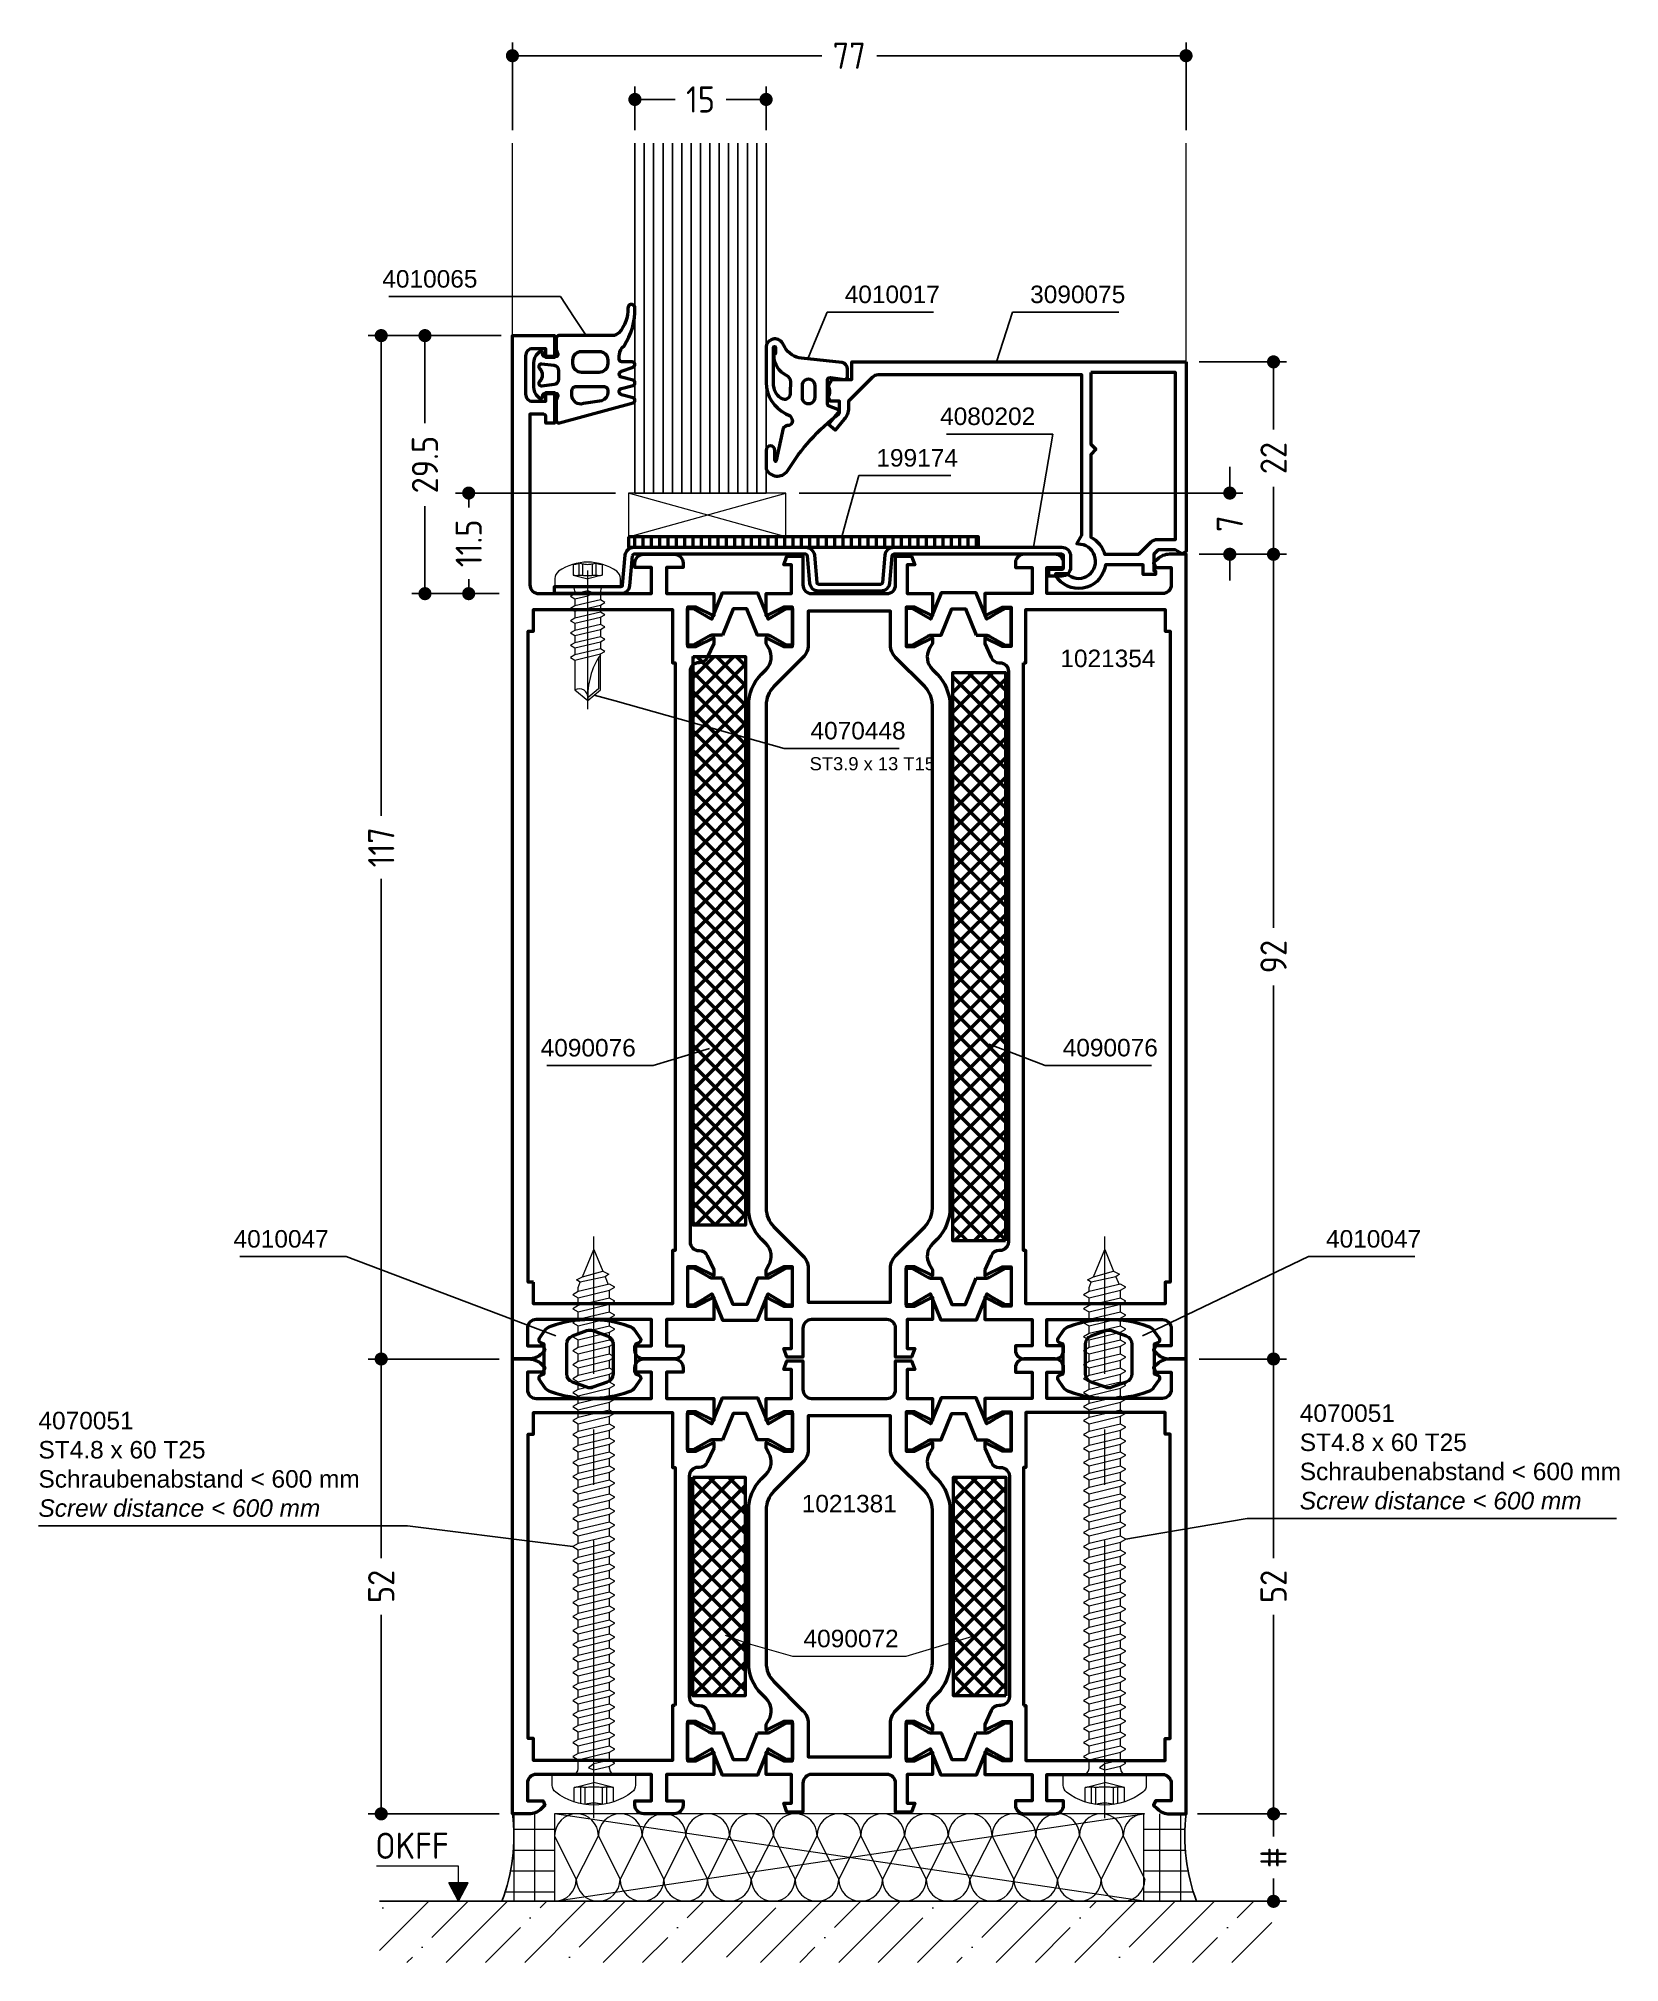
# Model space of a CAD drawing. Header units: millimetres. Extents: x 15 to 195, y 32 to 252.
import ezdxf

# ---------------------------------------------------------------- set-up
doc = ezdxf.new("R2010")
doc.units = ezdxf.units.MM
doc.linetypes.add('CENTER', pattern=[50.8, 31.75, -6.35, 6.35, -6.35])
doc.linetypes.add('HIDDEN', pattern=[9.525, 6.35, -3.175])
for name, color, linetype, lineweight in [('AM_5', 3, 'Continuous', 25), ('AM_C', 50, 'Continuous', 50), ('AM_S', 80, 'Continuous', 50), ('Cent3', 70, 'CENTER', 18), ('CHide4', 10, 'HIDDEN', 13), ('Cont2', 2, 'Continuous', 25), ('Cont3', 70, 'Continuous', 18), ('Cont4', 10, 'Continuous', 13)]:
    doc.layers.add(name, color=color, linetype=linetype, lineweight=lineweight)
doc.layers.add('WBC-GER-ENG', color=7, linetype='Continuous')
doc.styles.add('HBS_DIMTEXTSTYLE', font='isocp.shx')
doc.styles.add('SWISSL', font='swissl.ttf')
doc.dimstyles.new('Konstruktionsschnitt 1-1$0', dxfattribs={"dimscale": 0, "dimtxt": 3, "dimasz": 1.5, "dimexe": 1.5, "dimexo": 1.5, "dimgap": 1.5, "dimtad": 0, "dimdsep": 46, "dimtxsty": 'HBS_DIMTEXTSTYLE', "dimblk": 'PUNKT', "dimcen": 0, "dimclrd": 3, "dimclre": 3, "dimclrt": 2, "dimadec": 1, "dimazin": 2, "dimtfac": 0.7, "dimtofl": 0, "dimtmove": 0, "dimatfit": 3, "dimfxl": 0, "dimtolj": 1, "dimtzin": 0, "dimarcsym": 0})

msp = doc.modelspace()

# ---------------------------------------------------------------- texts
at = {"layer": 'AM_5', "color": 2}
for s, insert, char_height, attachment_point, style in [('1021354', (142.365, 182.492), 2, 3, 'SWISSL'), ('1021381', (107.364, 84.846), 2, 5, 'SWISSL'), ('4090072', (102.135, 68.406), 2, 7, 'SWISSL'), ('OKFF', (57.388, 45.739), 3, 5, 'HBS_DIMTEXTSTYLE')]:
    msp.add_mtext(s, dxfattribs=dict(at, insert=insert, char_height=char_height, attachment_point=attachment_point, style=style))

# ---------------------------------------------------------------- blocks, each defined once
blk = doc.blocks.new('ws4070448')
at = {"layer": 'Cent3', "ltscale": 0.5}
blk.add_lwpolyline([(0, -14.02), (0, 3.79)], dxfattribs=at)
at = {"layer": 'CHide4', "ltscale": 0.3}
for p, q in [((-0.97, 1.33), (-0.97, 2.72)), ((-0.56, 1.33), (-0.56, 2.61)), ((0.56, 1.33), (0.56, 2.61)), ((0.97, 1.33), (0.97, 2.72))]:
    blk.add_line(p, q, dxfattribs=at)
for points in [[(-1.65, 2.56), (-1.65, 1.33)], [(1.65, 2.56), (1.65, 1.33)], [(-1.65, 1.33), (0, 0.89)], [(1.65, 1.33), (0, 0.89)]]:
    blk.add_lwpolyline(points, dxfattribs=at)
for centre, radius, start, end in [((-1.59, 3.84), 1.28, 267.2848, 298.8872), ((0, 5.49), 2.94, 250.6988, 289.3012), ((1.59, 3.84), 1.28, 241.1128, 272.7152), ((-1.31, 2.49), 1.21, 253.6643, 286.3357), ((0, 11.41), 10.13, 264.4948, 275.5052), ((1.31, 2.49), 1.21, 253.6643, 286.3357)]:
    blk.add_arc(centre, radius, start, end, dxfattribs=at)
at = {"layer": 'Cont4'}
blk.add_lwpolyline([(3.32, 1.75, 0.314856), (-3.32, 1.75, 0.244912), (-3.75, 0.93), (-3.75, 0), (3.75, 0), (3.75, 0.93, 0.244912), (3.32, 1.75, 0.138291)], format="xyb", dxfattribs=at)
for points in [[(-1.95, -1.1), (-1.45, -1.39), (0, -1.04), (0.5, -0.67), (0, -0.47), (-1.45, -0.81)], [(-1.95, -2.5), (-1.45, -2.79), (1.45, -2.1), (1.95, -1.81), (1.45, -1.52), (-1.45, -2.21)], [(-1.95, -3.9), (-1.45, -4.19), (1.45, -3.5), (1.95, -3.21), (1.45, -2.92), (-1.45, -3.61)], [(-1.95, -5.3), (-1.45, -5.59), (1.45, -4.9), (1.95, -4.61), (1.45, -4.32), (-1.45, -5.01)], [(-1.95, -6.7), (-1.45, -6.99), (1.45, -6.3), (1.95, -6.01), (1.45, -5.72), (-1.45, -6.41)], [(-1.45, -8.39), (1.45, -7.7), (1.95, -7.41), (1.45, -7.12), (-1.45, -7.81), (-1.95, -8.1)]]:
    blk.add_lwpolyline(points, close=True, dxfattribs=at)
for points in [[(-1.45, -0.5), (-1.45, -0.81)], [(-1.45, -1.39), (-1.45, -2.21)], [(-1.45, -1.39), (-1.45, -2.21)], [(1.45, -0.5), (1.45, -1.52)], [(1.45, -2.1), (1.45, -2.92)], [(-1.45, -2.79), (-1.45, -3.61)], [(-1.45, -4.19), (-1.45, -5.01)], [(1.45, -3.5), (1.45, -4.32)], [(-1.45, -5.59), (-1.45, -6.41)], [(1.45, -4.9), (1.45, -5.72)], [(1.45, -6.3), (1.45, -7.12)], [(-1.45, -6.99), (-1.45, -7.81)], [(-1.45, -8.38), (-1.45, -11.81), (0, -13), (1.45, -11.79), (1.45, -7.7)], [(1.24, -8.17), (1.24, -11.7), (0.03, -12.71)]]:
    blk.add_lwpolyline(points, dxfattribs=at)
for centre, radius, start, end in [((-1.95, -0.5), 0.5, 0, 90), ((1.95, -0.5), 0.5, 90, 180), ((8.74, -12.6), 8.74, 146.5114, 182.6031), ((-0.95, -12.64), 0.965, 350.682, 121.1143)]:
    blk.add_arc(centre, radius, start, end, dxfattribs=at)
blk = doc.blocks.new('PUNKT')
at = {"color": 0, "linetype": 'Continuous'}
blk.add_line((-0.5, 0), (-1, 0), dxfattribs=at)
at = {"color": 0, "linetype": 'Continuous', "const_width": 0.5}
blk.add_lwpolyline([(-0.25, 0, 1), (0.25, 0, 1)], format="xyb", close=True, dxfattribs=at)
blk = doc.blocks.new('*D6')
at = {"layer": 'AM_5', "color": 3, "lineweight": -2, "transparency": 16777216}
for p, q in [((67.56, 218.39), (52.36, 218.39)), ((53.86, 216.89), (53.86, 163.49)), ((53.86, 102.89), (53.86, 156.29)), ((67.36, 101.39), (52.36, 101.39))]:
    blk.add_line(p, q, dxfattribs=at)
at = {"layer": 'AM_5', "color": 3, "lineweight": -2, "transparency": 16777216, "xscale": 1.5, "yscale": 1.5, "zscale": 1.5}
for p, rotation in [((53.86, 218.39), 90), ((53.86, 101.39), 270)]:
    blk.add_blockref('PUNKT', p, dxfattribs=dict(at, rotation=rotation))
at = {"layer": 'AM_5', "color": 2, "transparency": 16777216, "insert": (53.86, 159.89), "char_height": 3, "attachment_point": 5, "rotation": 90, "style": 'HBS_DIMTEXTSTYLE'}
blk.add_mtext('\\A1;117', dxfattribs=at)
blk = doc.blocks.new('*D7')
at = {"layer": 'AM_5', "color": 3, "lineweight": -2, "transparency": 16777216}
for p, q in [((147.36, 193.39), (157.36, 193.39)), ((155.86, 191.89), (155.86, 150.69)), ((155.86, 102.89), (155.86, 144.09)), ((147.36, 101.39), (157.36, 101.39))]:
    blk.add_line(p, q, dxfattribs=at)
at = {"layer": 'AM_5', "color": 3, "lineweight": -2, "transparency": 16777216, "xscale": 1.5, "yscale": 1.5, "zscale": 1.5}
for p, rotation in [((155.86, 193.39), 90), ((155.86, 101.39), 270)]:
    blk.add_blockref('PUNKT', p, dxfattribs=dict(at, rotation=rotation))
at = {"layer": 'AM_5', "color": 2, "transparency": 16777216, "insert": (155.86, 147.39), "char_height": 3, "attachment_point": 5, "rotation": 90, "style": 'HBS_DIMTEXTSTYLE'}
blk.add_mtext('\\A1;92', dxfattribs=at)
blk = doc.blocks.new('*S29')
at = {"layer": 'AM_5', "color": 3}
for p, q in [((118.49, 207.14), (130.62, 207.14)), ((130.62, 207.14), (128.85, 196.66))]:
    blk.add_line(p, q, dxfattribs=at)
at = {"layer": 'AM_5', "color": 3, "linetype": 'Continuous'}
blk.add_line((128.85, 196.66), (128.43, 194.19), dxfattribs=at)
at = {"layer": 'AM_5', "color": 2, "insert": (128.62, 208.14), "char_height": 2, "attachment_point": 9, "style": 'SWISSL'}
blk.add_mtext('4080202', dxfattribs=at)
blk = doc.blocks.new('*U5', base_point=(88.14, 149.04))
for p, q in [((89.21, 149.04), (89.21, 109.04)), ((90.28, 149.04), (90.28, 109.04)), ((91.35, 149.04), (91.35, 109.04)), ((92.42, 149.04), (92.42, 109.04)), ((93.5, 149.04), (93.5, 109.04)), ((94.57, 149.04), (94.57, 109.04)), ((95.64, 149.04), (95.64, 109.04)), ((96.71, 149.04), (96.71, 109.04)), ((97.78, 149.04), (97.78, 109.04)), ((98.85, 149.04), (98.85, 109.04)), ((99.92, 149.04), (99.92, 109.04)), ((101, 149.04), (101, 109.04)), ((102.07, 149.04), (102.07, 109.04))]:
    blk.add_line(p, q)
blk.add_lwpolyline([(88.14, 109.04), (88.14, 149.04), (103.14, 149.04), (103.14, 109.04)])
blk = doc.blocks.new('*D8')
at = {"layer": 'AM_5', "color": 3, "lineweight": -2, "transparency": 16777216}
for p, q in [((82.86, 241.89), (82.86, 246.89)), ((97.86, 241.89), (97.86, 246.89)), ((84.36, 245.39), (87.45, 245.39)), ((96.36, 245.39), (93.28, 245.39))]:
    blk.add_line(p, q, dxfattribs=at)
at = {"layer": 'AM_5', "color": 3, "lineweight": -2, "transparency": 16777216, "xscale": 1.5, "yscale": 1.5, "zscale": 1.5, "rotation": 180}
blk.add_blockref('PUNKT', (82.86, 245.39), dxfattribs=at)
at = {"layer": 'AM_5', "color": 3, "lineweight": -2, "transparency": 16777216, "xscale": 1.5, "yscale": 1.5, "zscale": 1.5}
blk.add_blockref('PUNKT', (97.86, 245.39), dxfattribs=at)
at = {"layer": 'AM_5', "color": 2, "transparency": 16777216, "insert": (90.36, 245.39), "char_height": 3, "attachment_point": 5, "style": 'HBS_DIMTEXTSTYLE'}
blk.add_mtext('\\A1;15', dxfattribs=at)
blk = doc.blocks.new('*D9')
at = {"layer": 'AM_5', "color": 3, "lineweight": -2, "transparency": 16777216}
for p, q in [((68.86, 241.89), (68.86, 251.89)), ((145.86, 241.89), (145.86, 251.89)), ((70.36, 250.39), (104.21, 250.39)), ((144.36, 250.39), (110.51, 250.39))]:
    blk.add_line(p, q, dxfattribs=at)
at = {"layer": 'AM_5', "color": 3, "lineweight": -2, "transparency": 16777216, "xscale": 1.5, "yscale": 1.5, "zscale": 1.5, "rotation": 180}
blk.add_blockref('PUNKT', (68.86, 250.39), dxfattribs=at)
at = {"layer": 'AM_5', "color": 3, "lineweight": -2, "transparency": 16777216, "xscale": 1.5, "yscale": 1.5, "zscale": 1.5}
blk.add_blockref('PUNKT', (145.86, 250.39), dxfattribs=at)
at = {"layer": 'AM_5', "color": 2, "transparency": 16777216, "insert": (107.36, 250.39), "char_height": 3, "attachment_point": 5, "style": 'HBS_DIMTEXTSTYLE'}
blk.add_mtext('\\A1;77', dxfattribs=at)
blk = doc.blocks.new('*D10')
at = {"layer": 'AM_5', "color": 3, "lineweight": -2, "transparency": 16777216}
for p, q in [((150.86, 201.89), (150.86, 203.39)), ((101.63, 200.39), (152.36, 200.39)), ((147.36, 193.39), (152.36, 193.39)), ((150.86, 191.89), (150.86, 190.39))]:
    blk.add_line(p, q, dxfattribs=at)
at = {"layer": 'AM_5', "color": 3, "lineweight": -2, "transparency": 16777216, "xscale": 1.5, "yscale": 1.5, "zscale": 1.5}
for p, rotation in [((150.86, 200.39), 270), ((150.86, 193.39), 90)]:
    blk.add_blockref('PUNKT', p, dxfattribs=dict(at, rotation=rotation))
at = {"layer": 'AM_5', "color": 2, "transparency": 16777216, "insert": (150.86, 196.89), "char_height": 3, "attachment_point": 5, "rotation": 90, "style": 'HBS_DIMTEXTSTYLE'}
blk.add_mtext('\\A1;7', dxfattribs=at)
blk = doc.blocks.new('*D11')
at = {"layer": 'AM_5', "color": 3, "lineweight": -2, "transparency": 16777216}
for p, q in [((147.36, 215.39), (157.36, 215.39)), ((155.86, 213.89), (155.86, 207.67)), ((155.86, 194.89), (155.86, 201.11)), ((147.36, 193.39), (157.36, 193.39))]:
    blk.add_line(p, q, dxfattribs=at)
at = {"layer": 'AM_5', "color": 3, "lineweight": -2, "transparency": 16777216, "xscale": 1.5, "yscale": 1.5, "zscale": 1.5}
for p, rotation in [((155.86, 215.39), 90), ((155.86, 193.39), 270)]:
    blk.add_blockref('PUNKT', p, dxfattribs=dict(at, rotation=rotation))
at = {"layer": 'AM_5', "color": 2, "transparency": 16777216, "insert": (155.86, 204.39), "char_height": 3, "attachment_point": 5, "rotation": 90, "style": 'HBS_DIMTEXTSTYLE'}
blk.add_mtext('\\A1;22', dxfattribs=at)
blk = doc.blocks.new('*S30')
at = {"layer": 'AM_5', "color": 3}
for p, q in [((108.46, 202.39), (107.18, 197.8)), ((118.98, 202.39), (108.46, 202.39))]:
    blk.add_line(p, q, dxfattribs=at)
at = {"layer": 'AM_5', "color": 3, "linetype": 'Continuous'}
blk.add_line((107.18, 197.8), (106.51, 195.39), dxfattribs=at)
at = {"layer": 'AM_5', "color": 2, "insert": (110.46, 203.39), "char_height": 2, "attachment_point": 7, "style": 'SWISSL'}
blk.add_mtext('199174', dxfattribs=at)
blk = doc.blocks.new('*S31')
at = {"layer": 'AM_5', "color": 3}
for p, q in [((104.84, 221.08), (103.59, 218.05)), ((116.99, 221.08), (104.84, 221.08))]:
    blk.add_line(p, q, dxfattribs=at)
at = {"layer": 'AM_5', "color": 3, "linetype": 'Continuous'}
blk.add_line((103.59, 218.05), (102.64, 215.74), dxfattribs=at)
at = {"layer": 'AM_5', "color": 2, "insert": (106.84, 222.08), "char_height": 2, "attachment_point": 7, "style": 'SWISSL'}
blk.add_mtext('4010017', dxfattribs=at)
blk = doc.blocks.new('*S32')
at = {"layer": 'AM_5', "color": 3}
for p, q in [((126.04, 221.08), (124.96, 217.77)), ((138.17, 221.08), (126.04, 221.08))]:
    blk.add_line(p, q, dxfattribs=at)
at = {"layer": 'AM_5', "color": 3, "linetype": 'Continuous'}
blk.add_line((124.96, 217.77), (124.18, 215.39), dxfattribs=at)
at = {"layer": 'AM_5', "color": 2, "insert": (128.04, 222.08), "char_height": 2, "attachment_point": 7, "style": 'SWISSL'}
blk.add_mtext('3090075', dxfattribs=at)
blk = doc.blocks.new('*S33')
at = {"layer": 'AM_5', "color": 3}
for p, q in [((54.73, 222.85), (74.36, 222.85)), ((74.36, 222.85), (75.91, 220.48))]:
    blk.add_line(p, q, dxfattribs=at)
at = {"layer": 'AM_5', "color": 3, "linetype": 'Continuous'}
blk.add_line((75.91, 220.48), (77.28, 218.39), dxfattribs=at)
at = {"layer": 'AM_5', "color": 2, "insert": (64.86, 223.85), "char_height": 2, "attachment_point": 9, "style": 'SWISSL'}
blk.add_mtext('4010065', dxfattribs=at)
blk = doc.blocks.new('*S34')
at = {"layer": 'AM_5', "color": 3, "linetype": 'Continuous'}
blk.add_line((80.59, 176.62), (78.19, 177.3), dxfattribs=at)
at = {"layer": 'AM_5', "color": 3}
for p, q in [((99.93, 171.2), (80.59, 176.62)), ((113.08, 171.2), (99.93, 171.2))]:
    blk.add_line(p, q, dxfattribs=at)
at = {"layer": 'AM_5', "color": 2, "insert": (102.93, 172.2), "char_height": 2, "attachment_point": 7, "style": 'SWISSL'}
blk.add_mtext('4070448', dxfattribs=at)
blk = doc.blocks.new('*D12')
at = {"layer": 'AM_5', "color": 3, "lineweight": -2, "transparency": 16777216}
for p, q in [((80.63, 200.39), (62.36, 200.39)), ((63.86, 198.89), (63.86, 198.75)), ((63.86, 190.39), (63.86, 190.53)), ((67.36, 188.89), (62.36, 188.89))]:
    blk.add_line(p, q, dxfattribs=at)
at = {"layer": 'AM_5', "color": 3, "lineweight": -2, "transparency": 16777216, "xscale": 1.5, "yscale": 1.5, "zscale": 1.5}
for p, rotation in [((63.86, 200.39), 90), ((63.86, 188.89), 270)]:
    blk.add_blockref('PUNKT', p, dxfattribs=dict(at, rotation=rotation))
at = {"layer": 'AM_5', "color": 2, "transparency": 16777216, "insert": (63.86, 194.64), "char_height": 3, "attachment_point": 5, "rotation": 90, "style": 'HBS_DIMTEXTSTYLE'}
blk.add_mtext('\\A1;11.5', dxfattribs=at)
blk = doc.blocks.new('*D13')
at = {"layer": 'AM_5', "color": 3, "lineweight": -2, "transparency": 16777216}
for p, q in [((67.36, 218.39), (57.36, 218.39)), ((58.86, 216.89), (58.86, 208.4)), ((58.86, 190.39), (58.86, 198.89)), ((67.36, 188.89), (57.36, 188.89))]:
    blk.add_line(p, q, dxfattribs=at)
at = {"layer": 'AM_5', "color": 3, "lineweight": -2, "transparency": 16777216, "xscale": 1.5, "yscale": 1.5, "zscale": 1.5}
for p, rotation in [((58.86, 218.39), 90), ((58.86, 188.89), 270)]:
    blk.add_blockref('PUNKT', p, dxfattribs=dict(at, rotation=rotation))
at = {"layer": 'AM_5', "color": 2, "transparency": 16777216, "insert": (58.86, 203.64), "char_height": 3, "attachment_point": 5, "rotation": 90, "style": 'HBS_DIMTEXTSTYLE'}
blk.add_mtext('\\A1;29.5', dxfattribs=at)
blk = doc.blocks.new('ZAHL links')
at = {"layer": 'AM_5', "color": 2, "style": 'SWISSL'}
blk.add_attdef('XXX', (1.85, -2.5), '', height=1.5, dxfattribs=at)
blk = doc.blocks.new('*S35')
at = {"layer": 'AM_5', "color": 3, "linetype": 'Continuous'}
blk.add_line((125.67, 136.5), (123.33, 137.38), dxfattribs=at)
at = {"layer": 'AM_5', "color": 3}
for p, q in [((129.76, 134.96), (125.67, 136.5)), ((141.92, 134.96), (129.76, 134.96))]:
    blk.add_line(p, q, dxfattribs=at)
at = {"layer": 'AM_5', "color": 2, "insert": (131.76, 135.96), "char_height": 2, "attachment_point": 7, "style": 'SWISSL'}
blk.add_mtext('4090076', dxfattribs=at)
blk = doc.blocks.new('*S36')
at = {"layer": 'AM_5', "color": 3, "linetype": 'Continuous'}
blk.add_line((89, 136.16), (91.4, 136.88), dxfattribs=at)
at = {"layer": 'AM_5', "color": 3}
for p, q in [((72.81, 134.95), (84.96, 134.95)), ((84.96, 134.95), (89, 136.16))]:
    blk.add_line(p, q, dxfattribs=at)
at = {"layer": 'AM_5', "color": 2, "insert": (82.96, 135.95), "char_height": 2, "attachment_point": 9, "style": 'SWISSL'}
blk.add_mtext('4090076', dxfattribs=at)
blk = doc.blocks.new('*D15')
at = {"layer": 'AM_5', "color": 3, "lineweight": -2, "transparency": 16777216}
for p, q in [((67.36, 101.39), (52.36, 101.39)), ((53.86, 99.89), (53.86, 78.63)), ((53.86, 50.89), (53.86, 72.15)), ((67.36, 49.39), (52.36, 49.39))]:
    blk.add_line(p, q, dxfattribs=at)
at = {"layer": 'AM_5', "color": 3, "lineweight": -2, "transparency": 16777216, "xscale": 1.5, "yscale": 1.5, "zscale": 1.5}
for p, rotation in [((53.86, 101.39), 90), ((53.86, 49.39), 270)]:
    blk.add_blockref('PUNKT', p, dxfattribs=dict(at, rotation=rotation))
at = {"layer": 'AM_5', "color": 2, "transparency": 16777216, "insert": (53.86, 75.39), "char_height": 3, "attachment_point": 5, "rotation": 90, "style": 'HBS_DIMTEXTSTYLE'}
blk.add_mtext('\\A1;52', dxfattribs=at)
blk = doc.blocks.new('*D16')
at = {"layer": 'AM_5', "color": 3, "lineweight": -2, "transparency": 16777216}
for p, q in [((147.36, 101.39), (157.36, 101.39)), ((155.86, 99.89), (155.86, 78.63)), ((155.86, 50.89), (155.86, 72.15)), ((147.36, 49.39), (157.36, 49.39))]:
    blk.add_line(p, q, dxfattribs=at)
at = {"layer": 'AM_5', "color": 3, "lineweight": -2, "transparency": 16777216, "xscale": 1.5, "yscale": 1.5, "zscale": 1.5}
for p, rotation in [((155.86, 101.39), 90), ((155.86, 49.39), 270)]:
    blk.add_blockref('PUNKT', p, dxfattribs=dict(at, rotation=rotation))
at = {"layer": 'AM_5', "color": 2, "transparency": 16777216, "insert": (155.86, 75.39), "char_height": 3, "attachment_point": 5, "rotation": 90, "style": 'HBS_DIMTEXTSTYLE'}
blk.add_mtext('\\A1;52', dxfattribs=at)
blk = doc.blocks.new('ws4070051')
at = {"layer": 'Cent3'}
blk.add_line((0, 5), (0, -61.5), dxfattribs=at)
at = {"layer": 'CHide4', "ltscale": 0.5}
for points in [[(-2.25, 3.14), (-2.25, 1.5)], [(-1.5, 3.34), (-1.5, 1.44)], [(-1, 3.43), (-1, 1.5)], [(1, 3.43), (1, 1.5)], [(1.5, 3.34), (1.5, 1.44)], [(2.25, 3.14), (2.25, 1.5)], [(-2.25, 1.5), (0, 0.9)], [(2.25, 1.5), (0, 0.9)]]:
    blk.add_lwpolyline(points, dxfattribs=at)
for centre, radius, start, end in [((0, 6.79), 3.5, 253.4149, 286.5851), ((-1.62, 4.82), 3.38, 259.3357, 280.6643), ((0, 9.6), 8.16, 262.9585, 277.0415), ((1.62, 4.82), 3.38, 259.3357, 280.6643)]:
    blk.add_arc(centre, radius, start, end, dxfattribs=at)
at = {"layer": 'Cont4'}
blk.add_line((-1.79, -0.7), (-1.79, -0.95), dxfattribs=at)
blk.add_lwpolyline([(0, 3.5, -0.163834), (4.35, 2.03, -0.234469), (4.75, 1.24), (4.75, 0), (-4.75, 0), (-4.75, 1.24, -0.234469), (-4.35, 2.03, -0.163834)], format="xyb", close=True, dxfattribs=at)
for points in [[(0, -0.52), (-1.79, -0.95), (-2.4, -1.3), (-1.79, -1.65), (0, -1.23), (0.61, -0.77), (0, -0.52)], [(-1.79, -1.65), (-1.79, -2.55)], [(-1.79, -1.65), (-1.79, -2.35)], [(1.79, -0.7), (1.79, -1.69)], [(-1.79, -3.25), (-1.79, -3.95)], [(-1.79, -3.25), (-1.79, -4.15)], [(1.79, -2.41), (1.79, -3.29)], [(1.79, -4.01), (1.79, -4.89)], [(-1.79, -4.85), (-1.79, -5.55)], [(-1.79, -4.85), (-1.79, -5.75)], [(-1.79, -6.45), (-1.79, -7.15)], [(-1.79, -6.45), (-1.79, -7.35)], [(1.79, -5.61), (1.79, -6.49)], [(-1.79, -8.05), (-1.79, -8.75)], [(-1.79, -8.05), (-1.79, -8.95)], [(1.79, -7.21), (1.79, -8.09)], [(-1.79, -9.65), (-1.79, -10.35)], [(-1.79, -9.65), (-1.79, -10.55)], [(1.79, -8.81), (1.79, -9.69)], [(1.79, -10.41), (1.79, -11.29)], [(-1.79, -11.25), (-1.79, -11.95)], [(-1.79, -11.25), (-1.79, -12.15)], [(-1.79, -12.85), (-1.79, -13.55)], [(-1.79, -12.85), (-1.79, -13.75)], [(1.79, -12.01), (1.79, -12.89)], [(-1.79, -14.45), (-1.79, -15.15)], [(-1.79, -14.45), (-1.79, -15.35)], [(1.79, -13.61), (1.79, -14.49)], [(1.79, -15.21), (1.79, -16.09)], [(-1.79, -16.05), (-1.79, -16.75)], [(-1.79, -16.05), (-1.79, -16.95)], [(1.79, -16.81), (1.79, -17.69)], [(-1.79, -17.65), (-1.79, -18.35)], [(-1.79, -17.65), (-1.79, -18.55)], [(-1.79, -19.25), (-1.79, -19.95)], [(-1.79, -19.25), (-1.79, -20.15)], [(1.79, -18.41), (1.79, -19.29)], [(-1.79, -20.85), (-1.79, -21.55)], [(-1.79, -20.85), (-1.79, -21.75)], [(1.79, -20.01), (1.79, -20.89)], [(1.79, -21.61), (1.79, -22.49)], [(-1.79, -22.45), (-1.79, -23.15)], [(-1.79, -22.45), (-1.79, -23.35)], [(-1.79, -24.05), (-1.79, -24.75)], [(-1.79, -24.05), (-1.79, -24.95)], [(1.79, -23.21), (1.79, -24.09)], [(-1.79, -25.65), (-1.79, -26.35)], [(-1.79, -25.65), (-1.79, -26.55)], [(1.79, -24.81), (1.79, -25.69)], [(-1.79, -27.25), (-1.79, -27.95)], [(-1.79, -27.25), (-1.79, -28.15)], [(1.79, -26.41), (1.79, -27.29)], [(1.79, -28.01), (1.79, -28.89)], [(-1.79, -28.85), (-1.79, -29.55)], [(-1.79, -28.85), (-1.79, -29.75)], [(-1.79, -30.45), (-1.79, -31.35)], [(-1.79, -30.45), (-1.79, -31.15)], [(1.79, -29.61), (1.79, -30.49)], [(-1.79, -32.05), (-1.79, -32.95)], [(1.79, -31.21), (1.79, -32.09)], [(1.79, -32.81), (1.79, -33.69)], [(-1.79, -33.65), (-1.79, -34.55)], [(1.79, -34.41), (1.79, -35.29)], [(-1.79, -35.25), (-1.79, -36.15)], [(-1.79, -36.85), (-1.79, -37.75)], [(1.79, -36.01), (1.79, -36.89)], [(-1.79, -38.45), (-1.79, -39.35)], [(1.79, -37.61), (1.79, -38.49)], [(1.79, -39.21), (1.79, -40.09)], [(-1.79, -40.05), (-1.79, -40.95)], [(-1.79, -41.65), (-1.79, -42.55)], [(1.79, -40.81), (1.79, -41.69)], [(-1.79, -43.25), (-1.79, -44.15)], [(1.79, -42.41), (1.79, -43.29)], [(-1.79, -44.85), (-1.79, -45.75)], [(1.79, -44.01), (1.79, -44.89)], [(1.79, -45.61), (1.79, -46.49)], [(-1.79, -46.45), (-1.79, -47.35)], [(-1.79, -48.05), (-1.79, -48.95)], [(1.79, -47.21), (1.79, -48.09)], [(-1.79, -49.65), (-1.79, -50.55)], [(1.79, -48.81), (1.79, -49.69)], [(1.79, -50.41), (1.79, -51.29)], [(-1.79, -51.25), (-1.79, -52.15)], [(1.79, -52.01), (1.79, -52.89)], [(-1.79, -52.85), (-1.79, -53.75)], [(-1.79, -54.45), (-1.79, -55.35)], [(1.79, -53.61), (1.79, -54.49)], [(-1.28, -56.91), (-1.65, -56.02)], [(1.29, -56.88), (0, -60), (-1.02, -57.53)], [(1.79, -55.68), (1.55, -56.27)], [(1.79, -55.21), (1.79, -55.68)]]:
    blk.add_lwpolyline(points, dxfattribs=at)
for points in [[(1.79, -2.41), (2.41, -2.05), (1.79, -1.69), (-1.79, -2.55), (-2.4, -2.9), (-1.79, -3.25)], [(1.79, -4.01), (2.41, -3.65), (1.79, -3.29), (-1.79, -4.15), (-2.4, -4.5), (-1.79, -4.85)], [(1.79, -5.61), (2.41, -5.25), (1.79, -4.89), (-1.79, -5.75), (-2.4, -6.1), (-1.79, -6.45)], [(1.79, -7.21), (2.41, -6.85), (1.79, -6.49), (-1.79, -7.35), (-2.4, -7.7), (-1.79, -8.05)], [(1.79, -8.81), (2.41, -8.45), (1.79, -8.09), (-1.79, -8.95), (-2.4, -9.3), (-1.79, -9.65)], [(1.79, -10.41), (2.41, -10.05), (1.79, -9.69), (-1.79, -10.55), (-2.4, -10.9), (-1.79, -11.25)], [(1.79, -12.01), (2.41, -11.65), (1.79, -11.29), (-1.79, -12.15), (-2.4, -12.5), (-1.79, -12.85)], [(1.79, -13.61), (2.41, -13.25), (1.79, -12.89), (-1.79, -13.75), (-2.4, -14.1), (-1.79, -14.45)], [(1.79, -15.21), (2.41, -14.85), (1.79, -14.49), (-1.79, -15.35), (-2.4, -15.7), (-1.79, -16.05)], [(1.79, -16.81), (2.41, -16.45), (1.79, -16.09), (-1.79, -16.95), (-2.4, -17.3), (-1.79, -17.65)], [(1.79, -18.41), (2.41, -18.05), (1.79, -17.69), (-1.79, -18.55), (-2.4, -18.9), (-1.79, -19.25)], [(1.79, -20.01), (2.41, -19.65), (1.79, -19.29), (-1.79, -20.15), (-2.4, -20.5), (-1.79, -20.85)], [(1.79, -21.61), (2.41, -21.25), (1.79, -20.89), (-1.79, -21.75), (-2.4, -22.1), (-1.79, -22.45)], [(1.79, -23.21), (2.41, -22.85), (1.79, -22.49), (-1.79, -23.35), (-2.4, -23.7), (-1.79, -24.05)], [(1.79, -24.81), (2.41, -24.45), (1.79, -24.09), (-1.79, -24.95), (-2.4, -25.3), (-1.79, -25.65)], [(1.79, -26.41), (2.41, -26.05), (1.79, -25.69), (-1.79, -26.55), (-2.4, -26.9), (-1.79, -27.25)], [(1.79, -28.01), (2.41, -27.65), (1.79, -27.29), (-1.79, -28.15), (-2.4, -28.5), (-1.79, -28.85)], [(1.79, -29.61), (2.41, -29.25), (1.79, -28.89), (-1.79, -29.75), (-2.4, -30.1), (-1.79, -30.45)], [(1.79, -31.21), (2.41, -30.85), (1.79, -30.49), (-1.79, -31.35), (-2.4, -31.7), (-1.79, -32.05)], [(1.79, -32.81), (2.41, -32.45), (1.79, -32.09), (-1.79, -32.95), (-2.4, -33.3), (-1.79, -33.65)], [(1.79, -34.41), (2.41, -34.05), (1.79, -33.69), (-1.79, -34.55), (-2.4, -34.9), (-1.79, -35.25)], [(1.79, -36.01), (2.41, -35.65), (1.79, -35.29), (-1.79, -36.15), (-2.4, -36.5), (-1.79, -36.85)], [(1.79, -37.61), (2.41, -37.25), (1.79, -36.89), (-1.79, -37.75), (-2.4, -38.1), (-1.79, -38.45)], [(1.79, -39.21), (2.41, -38.85), (1.79, -38.49), (-1.79, -39.35), (-2.4, -39.7), (-1.79, -40.05)], [(1.79, -40.81), (2.41, -40.45), (1.79, -40.09), (-1.79, -40.95), (-2.4, -41.3), (-1.79, -41.65)], [(1.79, -42.41), (2.41, -42.05), (1.79, -41.69), (-1.79, -42.55), (-2.4, -42.9), (-1.79, -43.25)], [(1.79, -44.01), (2.41, -43.65), (1.79, -43.29), (-1.79, -44.15), (-2.4, -44.5), (-1.79, -44.85)], [(1.79, -45.61), (2.41, -45.25), (1.79, -44.89), (-1.79, -45.75), (-2.4, -46.1), (-1.79, -46.45)], [(1.79, -47.21), (2.41, -46.85), (1.79, -46.49), (-1.79, -47.35), (-2.4, -47.7), (-1.79, -48.05)], [(1.79, -48.81), (2.41, -48.45), (1.79, -48.09), (-1.79, -48.95), (-2.4, -49.3), (-1.79, -49.65)], [(1.79, -50.41), (2.41, -50.05), (1.79, -49.69), (-1.79, -50.55), (-2.4, -50.9), (-1.79, -51.25)], [(1.79, -52.01), (2.41, -51.65), (1.79, -51.29), (-1.79, -52.15), (-2.4, -52.5), (-1.79, -52.85)], [(1.79, -53.61), (2.41, -53.25), (1.79, -52.89), (-1.79, -53.75), (-2.4, -54.1), (-1.79, -54.45)], [(1.79, -55.21), (2.41, -54.85), (1.79, -54.49), (-1.79, -55.35), (-2.4, -55.7), (-1.79, -56.05)], [(1.55, -56.27), (1.97, -56.55), (1.29, -56.88), (-1.02, -57.53), (-1.7, -57.2), (-1.28, -56.91)]]:
    blk.add_lwpolyline(points, close=True, dxfattribs=at)
for centre, start, end in [((-2.49, -0.7), 0, 90), ((2.49, -0.7), 90, 180)]:
    blk.add_arc(centre, 0.7, start, end, dxfattribs=at)
blk = doc.blocks.new('*S37')
at = {"layer": 'WBC-GER-ENG', "color": 3}
for p, q in [((152.86, 83.17), (141.43, 81.21)), ((195.05, 83.17), (152.86, 83.17))]:
    blk.add_line(p, q, dxfattribs=at)
at = {"layer": 'WBC-GER-ENG', "color": 3, "linetype": 'Continuous'}
blk.add_line((141.43, 81.21), (138.96, 80.79), dxfattribs=at)
at = {"layer": 'WBC-GER-ENG', "color": 2, "insert": (158.86, 84.17), "char_height": 2, "attachment_point": 7, "style": 'SWISSL'}
blk.add_mtext('4070051\\PST4.8 x 60 T25\\PSchraubenabstand < 600 mm\\P\\fSwis721 Lt BT|b0|i1|c0|p34;Screw distance < 600 mm', dxfattribs=at)
blk = doc.blocks.new('*S38')
at = {"layer": 'WBC-GER-ENG', "color": 3}
for p, q in [((14.68, 82.32), (56.86, 82.32)), ((56.86, 82.32), (73.27, 80.26))]:
    blk.add_line(p, q, dxfattribs=at)
at = {"layer": 'WBC-GER-ENG', "color": 3, "linetype": 'Continuous'}
blk.add_line((73.27, 80.26), (75.75, 79.94), dxfattribs=at)
at = {"layer": 'WBC-GER-ENG', "color": 2, "insert": (14.68, 83.32), "char_height": 2, "attachment_point": 7, "style": 'SWISSL'}
blk.add_mtext('4070051\\PST4.8 x 60 T25\\PSchraubenabstand < 600 mm\\P\\fSwis721 Lt BT|b0|i1|c0|p34;Screw distance < 600 mm', dxfattribs=at)
blk = doc.blocks.new('*S39')
at = {"layer": 'AM_5', "color": 3}
for p, q in [((159.86, 113.1), (143.16, 105.11)), ((172.02, 113.1), (159.86, 113.1))]:
    blk.add_line(p, q, dxfattribs=at)
at = {"layer": 'AM_5', "color": 3, "linetype": 'Continuous'}
blk.add_line((143.16, 105.11), (140.9, 104.03), dxfattribs=at)
at = {"layer": 'AM_5', "color": 2, "insert": (161.86, 114.1), "char_height": 2, "attachment_point": 7, "style": 'SWISSL'}
blk.add_mtext('4010047', dxfattribs=at)
blk = doc.blocks.new('*S40')
at = {"layer": 'AM_5', "color": 3}
for p, q in [((37.71, 113.1), (49.86, 113.1)), ((49.86, 113.1), (71.49, 104.91))]:
    blk.add_line(p, q, dxfattribs=at)
at = {"layer": 'AM_5', "color": 3, "linetype": 'Continuous'}
blk.add_line((71.49, 104.91), (73.82, 104.03), dxfattribs=at)
at = {"layer": 'AM_5', "color": 2, "insert": (47.86, 114.1), "char_height": 2, "attachment_point": 9, "style": 'SWISSL'}
blk.add_mtext('4010047', dxfattribs=at)
blk = doc.blocks.new('*D28')
at = {"layer": 'AM_5', "color": 3, "lineweight": -2, "transparency": 16777216}
for p, q in [((147.16, 49.39), (157.36, 49.39)), ((155.86, 47.89), (155.86, 46.79)), ((155.86, 40.89), (155.86, 41.99)), ((147.16, 39.39), (157.36, 39.39))]:
    blk.add_line(p, q, dxfattribs=at)
at = {"layer": 'AM_5', "color": 3, "lineweight": -2, "transparency": 16777216, "xscale": 1.5, "yscale": 1.5, "zscale": 1.5}
for p, rotation in [((155.86, 49.39), 90), ((155.86, 39.39), 270)]:
    blk.add_blockref('PUNKT', p, dxfattribs=dict(at, rotation=rotation))
at = {"layer": 'AM_5', "color": 2, "transparency": 16777216, "insert": (155.86, 44.39), "char_height": 3, "attachment_point": 5, "rotation": 90, "style": 'HBS_DIMTEXTSTYLE'}
blk.add_mtext('\\A1;#', dxfattribs=at)
blk = doc.blocks.new('WI4010047')
for points in [[(4.36, 3.73, 0.156567), (3.63, 3.18), (3.05, 2.35, 0.493145), (3.2, 1.9), (3.6, 1.75), (3.6, -1.75), (3.2, -1.9, 0.493145), (3.05, -2.35), (3.63, -3.18, 0.156567), (4.36, -3.73, 0.17099), (13.34, -3.73, 0.156567), (14.07, -3.18), (14.65, -2.35, 0.493145), (14.5, -1.9), (14.1, -1.75), (14.1, 1.75), (14.5, 1.9, 0.493145), (14.65, 2.35), (14.07, 3.18, 0.156567), (13.34, 3.73, 0.17099), (4.36, 3.73)], [(8.51, 3.24, -0.176327), (9.19, 3.24), (10.84, 2.64, -0.315299), (11.5, 1.7), (11.5, -1.7, -0.315299), (10.84, -2.64), (9.19, -3.24, -0.176327), (8.51, -3.24), (6.86, -2.64, -0.315299), (6.2, -1.7), (6.2, 1.7, -0.315299), (6.86, 2.64), (8.51, 3.24)]]:
    blk.add_lwpolyline(points, format="xyb", close=True)
blk = doc.blocks.new('WI1021354')
for points in [[(3.6, 108), (2, 108), (2, 88.5, 0.414214), (3, 87.5), (15.9, 87.5), (15.9, 90.5), (14, 90.5), (14, 91, -0.414214), (15, 92), (18.5, 92, -0.414214), (19.5, 91), (19.5, 90.5), (17.6, 90.5), (17.6, 87.5), (23, 87.5), (23, 84.95), (21, 85.95), (20, 85.95), (20, 81.45), (21, 81.45), (23, 82.45), (23, 81.8), (22.27, 80.19, -0.294108), (21.36, 79.6), (21.3, 79.6, 0.414214), (20.3, 78.6), (20.3, 13.4, 0.414214), (21.3, 12.4), (21.36, 12.4, -0.294108), (22.27, 11.81), (23, 10.2), (23, 9.55), (21, 10.55), (20, 10.55), (20, 6.05), (21, 6.05), (23, 7.05), (23, 4.5), (17.6, 4.5), (17.6, 1.5), (19.5, 1.5), (19.5, 1, -0.414214), (18.5, 0), (15, 0, -0.414214), (14, 1), (14, 1.5), (15.9, 1.5), (15.9, 4.5), (2.7, 4.5, 0.414214), (1.7, 3.5), (1.7, 1.5), (3.5, 1.5), (3.71, 0.99), (3.31, 0.59, -0.198912), (1.9, 0), (0, 0), (0, 117), (4.8, 117), (4.8, 114.5), (3.8, 114.5), (3.8, 115.5), (2.3, 115.5, 0.414214), (1.5, 114.7), (1.5, 110.3, 0.414214), (2.3, 109.5), (3.8, 109.5), (3.8, 110.5), (4.8, 110.5), (4.8, 107), (3.8, 107), (3.8, 107.8, 0.414214), (3.6, 108)], [(34.2, 87.5), (42.8, 87.5, 0.414214), (43.8, 88.5), (43.8, 91.8), (45.62, 91.8), (45.99, 90.8), (45.1, 90.8), (45.1, 87.5), (48, 87.5), (48, 84.95), (46, 85.95), (45, 85.95), (45, 81.45), (46, 81.45), (48, 82.45), (48, 81.8), (47.68, 81.25, 0.339454), (48, 78.83), (48.54, 78.29, -0.198912), (50, 74.76), (50, 17.24, -0.198912), (48.54, 13.71), (48, 13.17, 0.339454), (47.68, 10.75), (48, 10.2), (48, 9.55), (46, 10.55), (45, 10.55), (45, 6.05), (46, 6.05), (48, 7.05), (48, 4.5), (45.1, 4.5), (45.1, 1.2), (45.99, 1.2), (45.62, 0.2), (43.8, 0.2), (43.8, 3.5, 0.414214), (42.8, 4.5), (34.2, 4.5, 0.414214), (33.2, 3.5), (33.2, 0.2), (31.38, 0.2), (31.01, 1.2), (31.9, 1.2), (31.9, 4.5), (29, 4.5), (29, 7.05), (31, 6.05), (32, 6.05), (32, 10.55), (31, 10.55), (29, 9.55), (29, 10.2), (29.32, 10.75, 0.339454), (29, 13.17), (28.46, 13.71, -0.198912), (27, 17.24), (27, 74.76, -0.198912), (28.46, 78.29), (29, 78.83, 0.339454), (29.32, 81.25), (29, 81.8), (29, 82.45), (31, 81.45), (32, 81.45), (32, 85.95), (31, 85.95), (29, 84.95), (29, 87.5), (31.9, 87.5), (31.9, 90.8), (31.01, 90.8), (31.38, 91.8), (33.2, 91.8), (33.2, 88.5, 0.414214)], [(54, 10.2), (54, 9.55), (56, 10.55), (57, 10.55), (57, 6.05), (56, 6.05), (54, 7.05), (54, 4.5), (59.4, 4.5), (59.4, 1.5), (57.5, 1.5), (57.5, 1, 0.414214), (58.5, 0), (62, 0, 0.414214), (63, 1), (63, 1.5), (61.1, 1.5), (61.1, 4.5), (74.3, 4.5, -0.414214), (75.3, 3.5), (75.3, 1.5), (73.5, 1.5), (73.29, 0.99), (73.69, 0.59, 0.198912), (75.1, 0), (77, 0), (77, 92), (75.1, 92, 0.198912), (73.69, 91.41), (73.29, 91.01), (73.5, 90.5), (75.3, 90.5), (75.3, 88.5, -0.414214), (74.3, 87.5), (61.1, 87.5), (61.1, 90.5), (63, 90.5), (63, 91, 0.414214), (62, 92), (58.5, 92, 0.414214), (57.5, 91), (57.5, 90.5), (59.4, 90.5), (59.4, 87.5), (54, 87.5), (54, 84.95), (56, 85.95), (57, 85.95), (57, 81.45), (56, 81.45), (54, 82.45), (54, 81.8), (54.73, 80.19, 0.294108), (55.64, 79.6), (55.7, 79.6, -0.414214), (56.7, 78.6), (56.7, 13.4, -0.414214), (55.7, 12.4), (55.64, 12.4, 0.294108), (54.73, 11.81), (54, 10.2)], [(23.99, 82.75), (22.87, 82.75, 0.131652), (22.47, 82.64), (20.66, 81.6), (20, 81.6), (20, 85.8), (20.66, 85.8), (22, 85.03), (22.49, 84.74), (22.79, 84.57), (24, 87.58), (28, 87.58), (29.21, 84.57), (31.34, 85.8), (32, 85.8), (32, 81.6), (31.34, 81.6), (29.53, 82.64, 0.131652), (29.13, 82.75), (28.01, 82.75), (26.79, 85.78), (25.21, 85.78)], [(53.01, 82.75), (54.13, 82.75, -0.131652), (54.53, 82.64), (56.34, 81.6), (57, 81.6), (57, 85.8), (56.34, 85.8), (55, 85.03), (54.51, 84.74), (54.21, 84.57), (53, 87.58), (49, 87.58), (47.79, 84.57), (45.66, 85.8), (45, 85.8), (45, 81.6), (45.66, 81.6), (47.47, 82.64, -0.131652), (47.87, 82.75), (48.99, 82.75), (50.21, 85.78), (51.79, 85.78)], [(29, 17.24, 0.198912), (29.88, 15.12), (33.21, 11.79, -0.198912), (33.8, 10.37), (33.8, 6.5), (43.2, 6.5), (43.2, 10.37, -0.198912), (43.79, 11.79), (47.12, 15.12, 0.198912), (48, 17.24), (48, 74.76, 0.198912), (47.12, 76.88), (43.79, 80.21, -0.198912), (43.2, 81.63), (43.2, 85.5), (33.8, 85.5), (33.8, 81.63, -0.198912), (33.21, 80.21), (29.88, 76.88, 0.198912), (29, 74.76)], [(23.99, 9.25), (22.87, 9.25, -0.131652), (22.47, 9.36), (20.66, 10.4), (20, 10.4), (20, 6.2), (20.66, 6.2), (22, 6.97), (22.49, 7.26), (22.79, 7.43), (24, 4.43), (28, 4.43), (29.21, 7.43), (31.34, 6.2), (32, 6.2), (32, 10.4), (31.34, 10.4), (29.53, 9.36, -0.131652), (29.13, 9.25), (28.01, 9.25), (26.79, 6.23), (25.21, 6.23)], [(53.01, 9.25), (54.13, 9.25, 0.131652), (54.53, 9.36), (56.34, 10.4), (57, 10.4), (57, 6.2), (56.34, 6.2), (55, 6.97), (54.51, 7.26), (54.21, 7.43), (53, 4.43), (49, 4.43), (47.79, 7.43), (45.66, 6.2), (45, 6.2), (45, 10.4), (45.66, 10.4), (47.47, 9.36, 0.131652), (47.87, 9.25), (48.99, 9.25), (50.21, 6.23), (51.79, 6.23)]]:
    blk.add_lwpolyline(points, format="xyb", close=True)
for points in [[(2.4, 8.8), (1.8, 8.8), (1.8, 83.2), (2.4, 83.2), (2.4, 85.7), (18.3, 85.7), (18.3, 79.6), (18.6, 79.6), (18.6, 12.4), (18.3, 12.4), (18.3, 6.3), (2.4, 6.3), (2.4, 8.8)], [(58.4, 79.6), (58.7, 79.6), (58.7, 85.7), (74.6, 85.7), (74.6, 83.2), (75.2, 83.2), (75.2, 8.8), (74.6, 8.8), (74.6, 6.3), (58.7, 6.3), (58.7, 12.4), (58.4, 12.4), (58.4, 79.6)]]:
    blk.add_lwpolyline(points, close=True)
blk = doc.blocks.new('WI1021381')
for points in [[(23, 10.2), (22.27, 11.81, 0.294108), (21.36, 12.4), (21.2, 12.4, -0.414214), (20.2, 13.4), (20.2, 38.6, -0.414214), (21.2, 39.6), (21.36, 39.6, 0.294108), (22.27, 40.19), (23, 41.8), (23, 42.45), (21, 41.45), (20, 41.45), (20, 45.95), (21, 45.95), (23, 44.95), (23, 47.5), (17.6, 47.5), (17.6, 50.5), (19.5, 50.5), (19.5, 51, 0.414214), (18.5, 52), (15, 52, 0.414214), (14, 51), (14, 50.5), (15.9, 50.5), (15.9, 47.5), (2.7, 47.5, -0.414214), (1.7, 48.5), (1.7, 50.5), (3.5, 50.5), (3.71, 51.01), (3.31, 51.41, 0.198912), (1.9, 52), (0, 52), (0, 0), (1.9, 0, 0.198912), (3.31, 0.59), (3.71, 0.99), (3.5, 1.5), (1.7, 1.5), (1.7, 3.5, -0.414214), (2.7, 4.5), (15.9, 4.5), (15.9, 1.5), (14, 1.5), (14, 1, 0.414214), (15, 0), (18.5, 0, 0.414214), (19.5, 1), (19.5, 1.5), (17.6, 1.5), (17.6, 4.5), (23, 4.5), (23, 7.05), (21, 6.05), (20, 6.05), (20, 10.55), (21, 10.55), (23, 9.55), (23, 10.2)], [(54, 10.2), (54.73, 11.81, -0.294108), (55.64, 12.4), (55.8, 12.4, 0.414214), (56.8, 13.4), (56.8, 38.6, 0.414214), (55.8, 39.6), (55.64, 39.6, -0.294108), (54.73, 40.19), (54, 41.8), (54, 42.45), (56, 41.45), (57, 41.45), (57, 45.95), (56, 45.95), (54, 44.95), (54, 47.5), (59.4, 47.5), (59.4, 50.5), (57.5, 50.5), (57.5, 51, -0.414214), (58.5, 52), (62, 52, -0.414214), (63, 51), (63, 50.5), (61.1, 50.5), (61.1, 47.5), (74.3, 47.5, 0.414214), (75.3, 48.5), (75.3, 50.5), (73.5, 50.5), (73.29, 51.01), (73.69, 51.41, -0.198912), (75.1, 52), (77, 52), (77, 0), (75.1, 0, -0.198912), (73.69, 0.59), (73.29, 0.99), (73.5, 1.5), (75.3, 1.5), (75.3, 3.5, 0.414214), (74.3, 4.5), (61.1, 4.5), (61.1, 1.5), (63, 1.5), (63, 1, -0.414214), (62, 0), (58.5, 0, -0.414214), (57.5, 1), (57.5, 1.5), (59.4, 1.5), (59.4, 4.5), (54, 4.5), (54, 7.05), (56, 6.05), (57, 6.05), (57, 10.55), (56, 10.55), (54, 9.55), (54, 10.2)], [(23.99, 42.75), (22.87, 42.75, 0.131652), (22.47, 42.64), (20.66, 41.6), (20, 41.6), (20, 45.8), (20.66, 45.8), (22, 45.03), (22.49, 44.75), (22.79, 44.57), (24, 47.58), (28, 47.58), (29.21, 44.57), (31.34, 45.8), (32, 45.8), (32, 41.6), (31.34, 41.6), (29.53, 42.64, 0.131652), (29.13, 42.75), (28.01, 42.75), (26.79, 45.78), (25.21, 45.78)], [(48.99, 42.75), (47.87, 42.75, 0.131652), (47.47, 42.64), (45.66, 41.6), (45, 41.6), (45, 45.8), (45.66, 45.8), (47, 45.03), (47.49, 44.74), (47.79, 44.57), (49, 47.58), (53, 47.58), (54.21, 44.57), (56.34, 45.8), (57, 45.8), (57, 41.6), (56.34, 41.6), (54.53, 42.64, 0.131652), (54.13, 42.75), (53.01, 42.75), (51.79, 45.78), (50.21, 45.78)], [(48, 34.76, 0.198912), (47.12, 36.88), (43.79, 40.21, -0.198912), (43.2, 41.63), (43.2, 45.5), (33.8, 45.5), (33.8, 41.63, -0.198912), (33.21, 40.21), (29.88, 36.88, 0.198912), (29, 34.76), (29, 17.24, 0.198912), (29.88, 15.12), (33.21, 11.79, -0.198912), (33.8, 10.37), (33.8, 6.5), (43.2, 6.5), (43.2, 10.37, -0.198912), (43.79, 11.79), (47.12, 15.12, 0.198912), (48, 17.24)], [(23.99, 9.25), (22.87, 9.25, -0.131652), (22.47, 9.36), (20.66, 10.4), (20, 10.4), (20, 6.2), (20.66, 6.2), (22, 6.97), (22.49, 7.26), (22.79, 7.43), (24, 4.43), (28, 4.43), (29.21, 7.43), (31.34, 6.2), (32, 6.2), (32, 10.4), (31.34, 10.4), (29.53, 9.36, -0.131652), (29.13, 9.25), (28.01, 9.25), (26.79, 6.23), (25.21, 6.23)], [(53.01, 9.25), (54.13, 9.25, 0.131652), (54.53, 9.36), (56.34, 10.4), (57, 10.4), (57, 6.2), (56.34, 6.2), (55, 6.97), (54.51, 7.26), (54.21, 7.43), (53, 4.43), (49, 4.43), (47.79, 7.43), (45.66, 6.2), (45, 6.2), (45, 10.4), (45.66, 10.4), (47.47, 9.36, 0.131652), (47.87, 9.25), (48.99, 9.25), (50.21, 6.23), (51.79, 6.23)]]:
    blk.add_lwpolyline(points, format="xyb", close=True)
blk.add_lwpolyline([(29, 10.2), (29.32, 10.75, 0.339454), (29, 13.17), (28.46, 13.71, -0.198912), (27, 17.24), (27, 34.76, -0.198912), (28.46, 38.29), (29, 38.83, 0.339454), (29.32, 41.25), (29, 41.8), (29, 42.45), (31, 41.45), (32, 41.45), (32, 45.95), (31, 45.95), (29, 44.95), (29, 47.5), (31.9, 47.5), (31.9, 50.8), (31.01, 50.8), (31.38, 51.8), (33.2, 51.8), (33.2, 48.5, 0.414214), (34.2, 47.5), (42.8, 47.5, 0.414214), (43.8, 48.5), (43.8, 51.8), (45.62, 51.8), (45.99, 50.8), (45.1, 50.8), (45.1, 47.5), (48, 47.5), (48, 44.95), (46, 45.95), (45, 45.95), (45, 41.45), (46, 41.45), (48, 42.45), (48, 41.8), (47.68, 41.25, 0.339454), (48, 38.83), (48.54, 38.29, -0.198912), (50, 34.76), (50, 17.24, -0.198912), (48.54, 13.71), (48, 13.17, 0.339454), (47.68, 10.75), (48, 10.2), (48, 9.55), (46, 10.55), (45, 10.55), (45, 6.05), (46, 6.05), (48, 7.05), (48, 4.5), (45.1, 4.5), (45.1, 1.2), (45.99, 1.2), (45.62, 0.2), (43.8, 0.2), (43.8, 3.5, 0.414214), (42.8, 4.5), (34.2, 4.5, 0.414214), (33.2, 3.5), (33.2, 0.2), (31.38, 0.2), (31.01, 1.2), (31.9, 1.2), (31.9, 4.5), (29, 4.5), (29, 7.05), (31, 6.05), (32, 6.05), (32, 10.55), (31, 10.55), (29, 9.55), (29, 10.2), (29.32, 10.75)], format="xyb")
for points in [[(18.6, 39.6), (18.3, 39.6), (18.3, 45.9), (2.4, 45.9), (2.4, 43.4), (1.8, 43.4), (1.8, 8.6), (2.4, 8.6), (2.4, 6.1), (18.3, 6.1), (18.3, 12.4), (18.6, 12.4), (18.6, 39.6)], [(58.4, 39.6), (58.7, 39.6), (58.7, 45.9), (74.6, 45.9), (74.6, 43.4), (75.2, 43.4), (75.2, 8.6), (74.6, 8.6), (74.6, 6.1), (58.7, 6.1), (58.7, 12.4), (58.4, 12.4), (58.4, 39.6)]]:
    blk.add_lwpolyline(points, close=True)
blk = doc.blocks.new('WI3090075')
for points in [[(0, 22), (0, 0.3), (-0.45, 0.04), (-1.25, 0.5), (-3.2, 0.5), (-3.7, 0), (-3.7, -1.9), (-3.5, -1.9), (-3.5, -2.3), (-4.9, -2.3), (-4.9, -1.2), (-9.2, -1.2), (-9.3, -1.58, -0.652679), (-14.9, -2.49), (-14.9, -2.2), (-13.66, -2.2, 1.382111), (-12.04, 1.13), (-12.48, 1.19), (-11.9, 2.2), (-11.9, 20.5), (-35.19, 20.5, 0.198912), (-35.89, 20.21), (-38.6, 17.5), (-38.6, 16.71, -0.176327), (-39.07, 15.43), (-40.12, 14.18), (-40.88, 14.82), (-39.6, 16.35), (-39.6, 17.5), (-40.7, 17.5), (-40.93, 17.99, 0.339409), (-40.9, 19.21), (-40.5, 20), (-38.2, 20), (-38.2, 22), (0, 22)], [(-10.9, 20.8), (-10.9, 12.58), (-10.32, 12), (-10.9, 11.42), (-10.9, 1.97, -0.213458), (-9.31, 0), (-5.4, 0), (-3.99, 1.41, -0.198912), (-3.28, 1.7), (-1.2, 1.7), (-1.2, 20.8), (-10.9, 20.8)]]:
    blk.add_lwpolyline(points, format="xyb", close=True)
blk = doc.blocks.new('WI199174')
h = blk.add_hatch()
h.set_pattern_fill('LINE', color=256, scale=0.3, angle=90)
h.paths.add_polyline_path([(0, 1.2), (0, 0), (40, 0), (40, 1.2)])
blk.add_lwpolyline([(0, 1.2), (0, 0), (40, 0), (40, 1.2)], close=True)
blk = doc.blocks.new('WI4010017')
for points in [[(-3.46, 2.42, -0.240056), (-5.37, 3.66), (-5.63, 4.12, 0.767327), (-7.5, 3.62), (-7.5, -0.35, 0.286745), (-5.25, -3.94), (-4.85, -4.14, -0.149451), (-4.72, -4.26), (-4.57, -4.53, -0.57735), (-5, -5.28), (-5.12, -5.28), (-5.16, -5.31, 0.158399), (-5.55, -5.6), (-6.36, -9.28, -0.113567), (-6.42, -9.4, -0.190093), (-6.5, -9.19), (-6.5, -8.12, 1), (-7.5, -8.12), (-7.5, -10.18, 0.009709), (-7.5, -10.22, 0.587918), (-5.07, -10.47, -0.09166), (0.81, -3.93, 0.553622), (0.7, -3.44), (-0.3, -3.07, -0.315299), (-0.5, -2.79), (-0.5, -0.1, -0.449698), (-0.16, 0.2), (1.46, 0, 0.449698), (1.8, 0.3), (1.8, 1.16, 0.354573), (1.17, 1.94), (-3.46, 2.42)], [(-4.7, -0.28, 0.292811), (-5.16, 0.44, -0.290987), (-6.6, 2.71), (-6.6, 2.92), (-6.5, 2.92, 0.414214), (-6.4, 3.02), (-6.4, 3.62, 0.414214), (-6.5, 3.72), (-6.6, 3.72, 0.414214), (-6.7, 3.62), (-6.7, -0.48, 0.244698), (-5.85, -2.12), (-5.8, -2.15, 0.673804), (-4.71, -1.45), (-4.7, -0.28)], [(-1.91, -0.73, 1.006711), (-3.4, -0.73), (-3.4, -2.03, 1.006711), (-1.91, -2.03), (-1.91, -0.73)], [(-1.91, -0.73, 1.006711), (-3.4, -0.73), (-3.4, -2.03, 1.006711), (-1.91, -2.03), (-1.91, -0.73)]]:
    blk.add_lwpolyline(points, format="xyb", close=True)
blk = doc.blocks.new('WI4010065')
for points in [[(0.3, 0, 0.414214), (0, -0.3), (0, -1.62), (0.19, -2.13, -0.520567), (0, -2.4), (-1.33, -2.4, -0.36397), (-1.53, -2.23), (-1.58, -1.97, 0.594937), (-1.91, -1.85), (-2.12, -2.05, 0.208), (-2.6, -3.15), (-2.6, -5.85, 0.208), (-2.12, -6.95), (-1.91, -7.15, 0.594937), (-1.58, -7.03), (-1.53, -6.77, -0.36397), (-1.33, -6.6), (0, -6.6, -0.520567), (0.19, -6.87), (0, -7.38), (0, -9.7, 0.505497), (0.39, -9.99), (8.79, -7.69, 0.751737), (8.78, -7.11), (7.47, -6.76, -0.767327), (7.47, -6.04), (8.78, -5.69, 0.767327), (8.78, -5.11), (7.46, -4.76, -0.767327), (7.46, -4.08), (8.78, -3.59, 0.876976), (8.7, -3), (7.5, -3, -0.414214), (7.2, -2.7), (7.2, -2.48, -0.051818), (7.23, -2.17, -0.225446), (7.75, -1.18, 0.150709), (9, 3.17, 1.016945), (8.2, 3.15, -0.195341), (7.16, 0.33, -0.211259), (6.42, 0)], [(4.9, -1.8, -0.414214), (5.9, -2.8), (5.9, -3.2, -0.414214), (4.9, -4.2), (2.9, -4.2, -0.414214), (1.9, -3.2), (1.9, -2.8, -0.414214), (2.9, -1.8)], [(0.3, -4.98), (0.3, -4.02, 0.378866), (-0.23, -3.43), (-1.66, -3.25, 0.717695), (-1.91, -3.76, -0.421053), (-1.91, -5.24, 0.717695), (-1.66, -5.75), (-0.23, -5.57, 0.378866)], [(5.4, -5.8, -0.414214), (5.9, -6.3), (5.9, -6.49, -0.328465), (5.2, -7.44), (3.1, -7.78, -0.505497), (1.8, -6.83), (1.8, -6.3, -0.414214), (2.3, -5.8)]]:
    blk.add_lwpolyline(points, format="xyb", close=True)
blk = doc.blocks.new('WI4080202')
blk.add_lwpolyline([(-48.32, -0.18), (-48.61, -3.59, -0.388879), (-49.61, -4.5), (-57.2, -4.5), (-57.2, -3.7), (-49.61, -3.7, 0.388879), (-49.41, -3.52), (-49.11, -0.11, -0.388879), (-48.12, 0.8), (-28.48, 0.8, -0.388879), (-27.49, -0.11), (-27.22, -3.22, 0.388879), (-27.02, -3.4), (-19.88, -3.4, 0.388879), (-19.68, -3.22), (-19.41, -0.11, -0.388879), (-18.42, 0.8), (0.8, 0.8, -0.414214), (1.8, -0.2), (1.8, -1.5, -0.414214), (0.8, -2.5), (-0.7, -2.5), (-0.7, -1.7), (0.8, -1.7, 0.414214), (1, -1.5), (1, -0.2, 0.414214), (0.8, 0), (-18.42, 0, 0.388879), (-18.62, -0.18), (-18.89, -3.29, -0.388879), (-19.88, -4.2), (-27.02, -4.2, -0.388879), (-28.01, -3.29), (-28.28, -0.18, 0.388879), (-28.48, 0), (-48.12, 0, 0.388879), (-48.32, -0.18)], format="xyb", close=True)
blk = doc.blocks.new('WI4090072')
h = blk.add_hatch()
h.set_pattern_fill('ANSI37', color=256, scale=0.5, style=0)
h.set_pattern_definition([(45, (0, 0.4), (-1.12253, 1.12253), []), (135, (0, 0.4), (-1.12253, -1.12253), [])])
h.paths.add_polyline_path([(12.5, 6.4), (-12.5, 6.4), (-12.5, 0.4), (12.5, 0.4)])
blk.add_lwpolyline([(12.5, 6.4), (12.5, 0.4), (-12.5, 0.4), (-12.5, 6.4), (12.5, 6.4)], close=True)
blk = doc.blocks.new('WI4090076')
h = blk.add_hatch()
h.set_pattern_fill('ANSI37', color=256, scale=0.5)
h.paths.add_polyline_path([(32.5, 0.35), (32.5, 6.35), (-32.5, 6.35), (-32.5, 0.35)])
blk.add_lwpolyline([(32.5, 6.35), (32.5, 0.35), (-32.5, 0.35), (-32.5, 6.35), (32.5, 6.35)], close=True)

# ---------------------------------------------------------------- dimensions: what is measured, and where the dimension line sits
at = {"layer": 'AM_5'}
for base, p1, p2, picture, middle in [((145.865, 250.392), (68.865, 240.393), (145.865, 240.392), '*D9', (107.365, 250.392)), ((97.863, 245.392), (82.863, 240.392), (97.863, 240.392), '*D8', (90.363, 245.392))]:
    dim = msp.add_linear_dim(base=base, p1=p1, p2=p2, dimstyle='Konstruktionsschnitt 1-1$0', override={"dimscale": 1}, dxfattribs=at)
    dim.commit()
    dim.dimension.update_dxf_attribs({"geometry": picture, "text_midpoint": middle})
for base, p1, p2, angle, picture, middle in [((53.865, 218.392), (68.864, 101.392), (69.065, 218.392), 90, '*D6', (53.865, 159.892)), ((58.865, 218.392), (68.864, 188.892), (68.865, 218.392), 270, '*D13', (58.865, 203.642)), ((155.865, 215.392), (145.865, 193.392), (145.865, 215.392), 270, '*D11', (155.865, 204.392)), ((155.865, 193.392), (145.864, 101.393), (145.865, 193.392), 90, '*D7', (155.865, 147.393)), ((53.865, 101.392), (68.864, 49.392), (68.864, 101.392), 90, '*D15', (53.865, 75.392)), ((155.865, 101.392), (145.864, 49.393), (145.864, 101.392), 90, '*D16', (155.865, 75.393))]:
    dim = msp.add_linear_dim(base=base, p1=p1, p2=p2, angle=angle, dimstyle='Konstruktionsschnitt 1-1$0', override={"dimscale": 1}, dxfattribs=at)
    dim.commit()
    dim.dimension.update_dxf_attribs({"geometry": picture, "text_midpoint": middle})
for base, p1, p2, picture, middle in [((150.865, 200.392), (145.865, 193.392), (100.131, 200.392), '*D10', (150.865, 196.892)), ((63.865, 200.392), (68.864, 188.892), (82.131, 200.392), '*D12', (63.865, 194.642))]:
    dim = msp.add_linear_dim(base=base, p1=p1, p2=p2, angle=270, dimstyle='Konstruktionsschnitt 1-1$0', override={"dimscale": 1}, dxfattribs=at)
    dim.commit()
    dim.dimension.update_dxf_attribs({"geometry": picture, "text_midpoint": middle, "dimtype": 160})
dim = msp.add_linear_dim(base=(155.865, 49.392), p1=(145.664, 39.392), p2=(145.664, 49.392), angle=90, text='#', dimstyle='Konstruktionsschnitt 1-1$0', override={"dimscale": 1}, dxfattribs=at)
dim.commit()
dim.dimension.update_dxf_attribs({"geometry": '*D28', "text_midpoint": (155.865, 44.392), "dimtype": 160})

# ---------------------------------------------------------------- hatches: boundary and pattern name
at = {"layer": 'Cont3'}
h = msp.add_hatch(dxfattribs=at)
h.set_pattern_fill('ANSI37', color=256, scale=0.75, angle=45)
h.paths.add_polyline_path([(73.664, 49.392), (68.864, 49.392, -0.1205034), (67.662, 39.392), (73.664, 39.392)])
h = msp.add_hatch(dxfattribs=at)
h.set_pattern_fill('ANSI37', color=256, scale=0.75, angle=45)
h.paths.add_polyline_path([(141.064, 49.392), (145.864, 49.392, 0.1205034), (147.065, 39.392), (141.064, 39.392)])
msp.add_hatch(color=256, dxfattribs=at).paths.add_polyline_path([(61.602, 41.488), (63.791, 41.488), (62.696, 39.392)])
h = msp.add_hatch(dxfattribs=at)
h.set_pattern_fill('ANSI35', color=256)
h.set_pattern_definition([(45, (-171.581, -20.871), (-4.49013, 4.49013), []), (45, (-167.091, -20.871), (-4.49013, 4.49013), [7.9375, -1.5875, 0, -1.5875])])
h.paths.add_polyline_path([(155.664, 39.392), (53.664, 39.392), (53.664, 32.392), (155.664, 32.392)])

# ---------------------------------------------------------------- linework, layer by layer
at = {"layer": 'Cont2'}
msp.add_line((53.664, 39.392), (155.664, 39.392), dxfattribs=at)
for centre, start, end in [((47.818, 46.849), 339.40746, 6.89229), ((166.909, 46.849), 173.10771, 200.59254)]:
    msp.add_arc(centre, 21.199, start, end, dxfattribs=at)
at = {"layer": 'Cont3'}
for p, q in [((68.865, 218.392), (68.865, 240.393)), ((145.865, 214.792), (145.865, 240.392)), ((62.696, 43.392), (53.329, 43.392)), ((62.696, 41.488), (62.696, 43.392)), ((62.696, 39.392), (61.602, 41.488)), ((63.791, 41.488), (61.602, 41.488)), ((62.696, 39.392), (63.791, 41.488))]:
    msp.add_line(p, q, dxfattribs=at)
for points in [[(82.131, 195.392), (100.131, 195.392), (100.131, 200.392), (82.131, 200.392), (82.131, 195.392)], [(93.194, 69.827), (95.534, 68.947), (100.864, 67.406), (113.864, 67.406), (121.487, 69.713)], [(73.663, 39.392), (141.036, 39.392), (141.036, 49.393), (73.663, 49.393), (73.663, 39.392)], [(88.685, 46.893), (91.163, 41.892)], [(91.163, 41.892), (93.685, 46.893)], [(93.685, 46.893), (96.163, 41.892)], [(96.163, 41.892), (98.685, 46.893)], [(98.685, 46.893), (101.163, 41.892)], [(101.163, 41.892), (103.685, 46.893)], [(103.685, 46.893), (106.163, 41.892)], [(106.163, 41.892), (108.685, 46.893)], [(108.685, 46.893), (111.163, 41.892)], [(111.163, 41.892), (113.685, 46.893)], [(113.685, 46.893), (116.163, 41.892)], [(116.163, 41.892), (118.685, 46.893)], [(118.685, 46.893), (121.163, 41.892)], [(121.163, 41.892), (123.685, 46.893)], [(123.685, 46.893), (126.163, 41.892)], [(126.163, 41.892), (128.685, 46.893)], [(128.685, 46.893), (131.163, 41.892)], [(131.163, 41.892), (133.685, 46.893)], [(133.685, 46.893), (136.163, 41.892)], [(136.163, 41.892), (138.685, 46.893)], [(138.685, 46.893), (141.163, 41.892)]]:
    msp.add_lwpolyline(points, dxfattribs=at)
for points in [[(73.685, 46.893), (76.163, 41.892), (78.685, 46.893, 1)], [(81.163, 41.892), (83.685, 46.893, 1), (78.685, 46.893)], [(88.685, 46.893, 1), (83.685, 46.893), (86.163, 41.892)]]:
    msp.add_lwpolyline(points, format="xyb", close=True, dxfattribs=at)
for centre, start, end in [((91.185, 46.893), 0, 180), ((96.185, 46.893), 0, 180), ((101.185, 46.893), 0, 180), ((106.185, 46.893), 0, 180), ((111.185, 46.893), 0, 180), ((116.185, 46.893), 0, 180), ((121.185, 46.893), 0, 180), ((126.185, 46.893), 0, 180), ((131.185, 46.893), 0, 180), ((136.185, 46.893), 0, 180), ((141.185, 46.893), 90.7453, 180), ((73.663, 41.892), 270, 0), ((78.663, 41.892), 180, 0), ((83.663, 41.892), 180, 0), ((88.663, 41.892), 180, 0), ((93.663, 41.892), 180, 0), ((98.663, 41.892), 180, 0), ((103.663, 41.892), 180, 0), ((108.663, 41.892), 180, 0), ((113.663, 41.892), 180, 0), ((118.663, 41.892), 180, 0), ((123.663, 41.892), 180, 0), ((128.663, 41.892), 180, 0), ((133.663, 41.892), 180, 0), ((138.663, 41.892), 180, 0)]:
    msp.add_arc(centre, 2.5, start, end, dxfattribs=at)
at = {"layer": 'Cont4'}
for points in [[(82.131, 195.392), (100.131, 200.392)], [(100.131, 195.392), (82.131, 200.392)], [(73.663, 39.392), (141.036, 49.393)], [(141.036, 39.392), (73.663, 49.393)]]:
    msp.add_lwpolyline(points, dxfattribs=at)

# ---------------------------------------------------------------- block references
msp.add_blockref('ws4070448', (77.46, 189.692))
at = {"rotation": 180}
for p in [(78.164, 53.892), (136.564, 53.892)]:
    msp.add_blockref('ws4070051', p, dxfattribs=at)
at = {"layer": 'AM_5'}
for name in ['*S33', '*S31', '*S32', '*S29', '*S30', '*S34', '*S36', '*S35', '*S40', '*S39']:
    msp.add_blockref(name, (0, 0), dxfattribs=at)
at = {"layer": 'AM_C'}
for name, p in [('WI4010065', (73.865, 218.392)), ('WI4010017', (105.365, 213.392)), ('WI4080202', (130.865, 193.392)), ('WI199174', (82.131, 194.192)), ('WI4010047', (68.864, 101.392))]:
    msp.add_blockref(name, p, dxfattribs=at)
for name, p, rotation in [('WI4090076', (95.864, 149.208), 89.99999999999999), ('WI4090076', (118.864, 147.392), 270), ('WI4010047', (145.864, 101.392), 180), ('WI4090072', (95.864, 75.393), 89.99999999999999), ('WI4090072', (118.864, 75.393), 270)]:
    msp.add_blockref(name, p, dxfattribs=dict(at, rotation=rotation))
at = {"layer": 'AM_S'}
for name, p in [('WI1021354', (68.864, 101.392)), ('WI3090075', (145.865, 193.392))]:
    msp.add_blockref(name, p, dxfattribs=at)
at = {"layer": 'AM_S', "rotation": 180}
msp.add_blockref('WI1021381', (145.864, 101.393), dxfattribs=at)
at = {"layer": 'Cont2', "xscale": -1, "rotation": 180}
msp.add_blockref('*U5', (82.863, 200.392), dxfattribs=at)
at = {"layer": 'Cont3'}
msp.add_blockref('ZAHL links', (100.98, 171.196), dxfattribs=at).add_auto_attribs({'XXX': 'ST3.9 x 13 T15'})
at = {"layer": 'WBC-GER-ENG'}
for name in ['*S38', '*S37']:
    msp.add_blockref(name, (0, 0), dxfattribs=at)

msp.set_redraw_order([(e.dxf.handle, doc.entitydb.next_handle()) for e in msp.query("TEXT MTEXT ATTDEF DIMENSION ARC_DIMENSION")])  # texts and dimensions are drawn at this point

doc.saveas('drawing.dxf')
